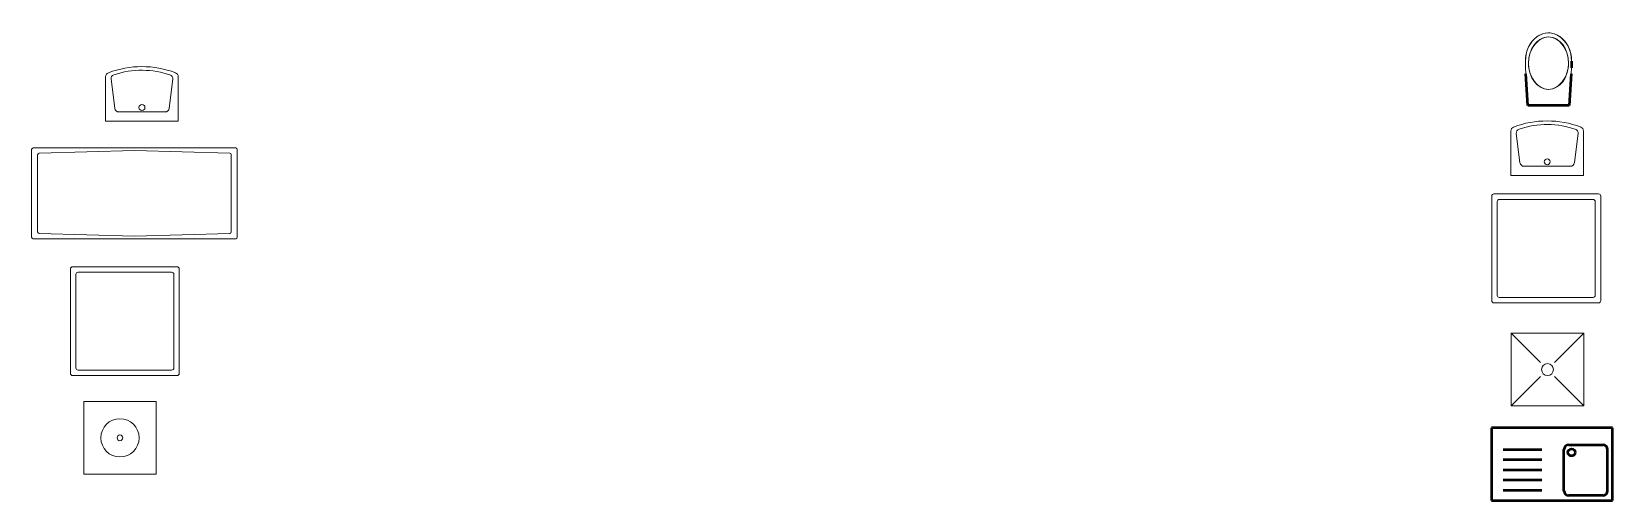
# Model space of a CAD drawing. Header units: millimetres. Extents: x 13441 to 178833, y -33721 to 19284.
# Drawn here: x 165765 to 178833, y -33721 to -29847 of the extents above; entities that cross this region are included whole.
import ezdxf

# ---------------------------------------------------------------- set-up
doc = ezdxf.new("R2010")
doc.units = ezdxf.units.MM
doc.header["$LTSCALE"] = 10
doc.layers.add('Legenda', color=7, linetype='Continuous', lineweight=18)

# ---------------------------------------------------------------- blocks, each defined once
blk = doc.blocks.new('*U185', base_point=(146180, -96577))
at = {"color": 0, "lineweight": -2}
for p, q in [((146180, -96577), (145580, -96577)), ((145580, -96577), (145580, -97577)), ((145662, -96994), (145662, -96674)), ((145746, -96994), (145746, -96674)), ((145830, -96994), (145830, -96674)), ((145914, -96994), (145914, -96674)), ((145998, -96994), (145998, -96674)), ((146180, -97577), (146180, -96577)), ((145620, -97497), (145620, -97217)), ((145660, -97177), (146000, -97177)), ((146040, -97217), (146040, -97497)), ((145580, -97577), (146180, -97577)), ((145660, -97537), (146000, -97537))]:
    blk.add_line(p, q, dxfattribs=at)
blk.add_circle((145977, -97240), 30, dxfattribs=at)
for centre, start, end in [((145660, -97217), 90, 180), ((146000, -97217), 0, 90), ((145660, -97497), 180, 270), ((146000, -97497), 270, 0)]:
    blk.add_arc(centre, 40, start, end, dxfattribs=at)
blk = doc.blocks.new('*U186', base_point=(600, 600))
at = {"linetype": 'ByBlock'}
for p, q in [((0, 600), (0, 0)), ((0, 600), (242.193743, 357.806257)), ((0, 600), (600, 600)), ((357.806257, 357.806257), (600, 600)), ((600, 600), (600, 0)), ((0, 0), (242.193743, 242.193743)), ((357.806257, 242.193743), (600, 0)), ((0, 0), (600, 0))]:
    blk.add_line(p, q, dxfattribs=at)
blk.add_circle((300, 300), 49.066899, dxfattribs=at)
blk = doc.blocks.new('*U187', base_point=(900, 900))
at = {"linetype": 'ByBlock'}
for p, q in [((0, 882), (0, 18)), ((18, 900), (882, 900)), ((45, 837), (45, 63)), ((63, 855), (837, 855)), ((855, 837), (855, 63)), ((900, 882), (900, 18)), ((18, 0), (882, 0)), ((63, 45), (837, 45))]:
    blk.add_line(p, q, dxfattribs=at)
for centre, start, end in [((18, 882), 90, 180), ((63, 837), 90, 180), ((837, 837), 0, 90), ((882, 882), 0, 90), ((18, 18), 180, 270), ((63, 63), 180, 270), ((837, 63), 270, 0), ((882, 18), 270, 0)]:
    blk.add_arc(centre, 18, start, end, dxfattribs=at)
blk = doc.blocks.new('*U188', base_point=(300, 450))
at = {"linetype": 'ByBlock'}
for p, q in [((-300, 0), (-300, 366.524821)), ((-225.261819, 105.62636), (-255.404697, 344.953617)), ((225.261819, 105.62636), (255.404697, 344.953617)), ((300, 0), (300, 366.524821)), ((300, 0), (-300, 0)), ((190.536162, 75), (-190.536162, 75))]:
    blk.add_line(p, q, dxfattribs=at)
blk.add_circle((0, 112.053652), 25, dxfattribs=at)
for centre, radius, start, end in [((-265, 366.524821), 35, 111.282643, 180), ((0, -333.553614), 783.553614, 69.242345, 110.757655), ((-1.457667, -306.396875), 726.398337, 70.637771, 108.498469), ((265, 366.524821), 35, 0, 68.717357), ((-220.679039, 349.327257), 35, 108.748987, 187.178512), ((220.679039, 349.327257), 35, 352.821488, 71.251013), ((-190.536162, 110), 35, 187.178512, 270), ((190.536162, 110), 35, 270, 352.821488)]:
    blk.add_arc(centre, radius, start, end, dxfattribs=at)
blk = doc.blocks.new('*U192', base_point=(600, 600))
at = {"linetype": 'ByBlock'}
for p, q in [((0, 600), (0, 0)), ((0, 600), (600, 600)), ((600, 600), (600, 0)), ((0, 0), (600, 0))]:
    blk.add_line(p, q, dxfattribs=at)
for radius in [158, 23.6]:
    blk.add_circle((300, 300), radius, dxfattribs=at)
blk = doc.blocks.new('*U193', base_point=(900, 900))
at = {"linetype": 'ByBlock'}
for p, q in [((0, 882), (0, 18)), ((18, 900), (882, 900)), ((45, 837), (45, 63)), ((63, 855), (837, 855)), ((855, 837), (855, 63)), ((900, 882), (900, 18)), ((18, 0), (882, 0)), ((63, 45), (837, 45))]:
    blk.add_line(p, q, dxfattribs=at)
for centre, start, end in [((18, 882), 90, 180), ((63, 837), 90, 180), ((837, 837), 0, 90), ((882, 882), 0, 90), ((18, 18), 180, 270), ((63, 63), 180, 270), ((837, 63), 270, 0), ((882, 18), 270, 0)]:
    blk.add_arc(centre, 18, start, end, dxfattribs=at)
blk = doc.blocks.new('*U194', base_point=(300, 450))
at = {"linetype": 'ByBlock'}
for p, q in [((-300, 0), (-300, 366.524821)), ((-225.261819, 105.62636), (-255.404697, 344.953617)), ((225.261819, 105.62636), (255.404697, 344.953617)), ((300, 0), (300, 366.524821)), ((300, 0), (-300, 0)), ((190.536162, 75), (-190.536162, 75))]:
    blk.add_line(p, q, dxfattribs=at)
blk.add_circle((0, 112.053652), 25, dxfattribs=at)
for centre, radius, start, end in [((-265, 366.524821), 35, 111.282643, 180), ((0, -333.553614), 783.553614, 69.242345, 110.757655), ((-1.457667, -306.396875), 726.398337, 70.637771, 108.498469), ((265, 366.524821), 35, 0, 68.717357), ((-220.679039, 349.327257), 35, 108.748987, 187.178512), ((220.679039, 349.327257), 35, 352.821488, 71.251013), ((-190.536162, 110), 35, 187.178512, 270), ((190.536162, 110), 35, 270, 352.821488)]:
    blk.add_arc(centre, radius, start, end, dxfattribs=at)
blk = doc.blocks.new('*U195', base_point=(850, 750))
at = {"linetype": 'ByBlock'}
for p, q in [((-850, 738), (-850, 12)), ((-838, 750), (838, 750)), ((-800, 694.082435), (-800, 55.917565)), ((-788.332676, 706.077823), (0, 727.941176)), ((0, 727.941176), (788.327261, 706.434086)), ((800, 694.438549), (800, 55.561451)), ((850, 738), (850, 12)), ((-838, 0), (838, 0)), ((-788.332676, 43.922177), (0, 22.058824)), ((0, 22.058824), (788.327261, 43.565914))]:
    blk.add_line(p, q, dxfattribs=at)
for centre, start, end in [((-838, 738), 90, 180), ((-788, 694.082435), 91.588615, 180), ((788, 694.438549), 0, 88.437248), ((838, 738), 0, 90), ((-838, 12), 180, 270), ((-788, 55.917565), 180, 268.411385), ((788, 55.561451), 271.562752, 0), ((838, 12), 270, 0)]:
    blk.add_arc(centre, 12, start, end, dxfattribs=at)
blk = doc.blocks.new('*U206', base_point=(190.207116, 599.997674))
at = {"linetype": 'ByBlock'}
for p, q in [((-190.00012, 366.684255), (-189.999931, 310.713043)), ((-187.321504, 262.657204), (-189.999931, 310.713043)), ((190.000076, 310.713043), (187.321503, 262.657204))]:
    blk.add_line(p, q, dxfattribs=at)
at = {"color": 0, "linetype": 'ByBlock', "lineweight": -2}
for p, q in [((-171.42864, 0), (-187.321504, 262.657204)), ((187.321503, 262.657204), (171.42864, 0)), ((190.000076, 366.684257), (190.000076, 310.713043)), ((171.42864, 0), (-171.42864, 0))]:
    blk.add_line(p, q, dxfattribs=at)
at = {"linetype": 'ByBlock'}
for centre, radius, start, end in [((57.594666, 372.988241), 247.675026, 125.627675, 181.458487), ((84.542646, 349.23948), 250.215625, 128.274935, 229.774261), ((-0.152835, 441.458224), 158.53945, 61.62258, 123.07773), ((-0.034069, 435.253553), 130.959181, 58.418162, 122.526694), ((-83.556571, 349.387247), 249.229269, 308.997788, 52.387849), ((-48.784086, 376.630054), 238.991202, 357.614905, 58.750213), ((-0.081186, 265.082036), 131.711147, 234.242811, 303.848104)]:
    blk.add_arc(centre, radius, start, end, dxfattribs=at)
blk.add_ellipse((0, 366.684257), major_axis=(0, 233.313343), ratio=0.814356, start_param=4.7123889804, end_param=7.853981634, dxfattribs=at)
blk.add_ellipse((0, 349.791822), major_axis=(0, 216.420908), ratio=0.76551, dxfattribs=at)

msp = doc.modelspace()

# ---------------------------------------------------------------- block references
at = {"layer": 'Legenda', "color": 7, "linetype": 'Continuous', "lineweight": 50}
for name, p in [('*U206', (178494.95, -29857.04)), ('*U194', (166976.681, -30135.837)), ('*U188', (178593.851, -30584.752)), ('*U195', (167464.681, -30807.985)), ('*U187', (178736.057, -31188.492)), ('*U193', (166985.466, -31789.891)), ('*U186', (178596.482, -32339.887)), ('*U192', (166795.059, -32904.171))]:
    msp.add_blockref(name, p, dxfattribs=at)
at = {"layer": 'Legenda', "color": 7, "linetype": 'Continuous', "lineweight": 50, "rotation": 90}
msp.add_blockref('*U185', (177832.826, -33121.12), dxfattribs=at)

doc.saveas('drawing.dxf')
